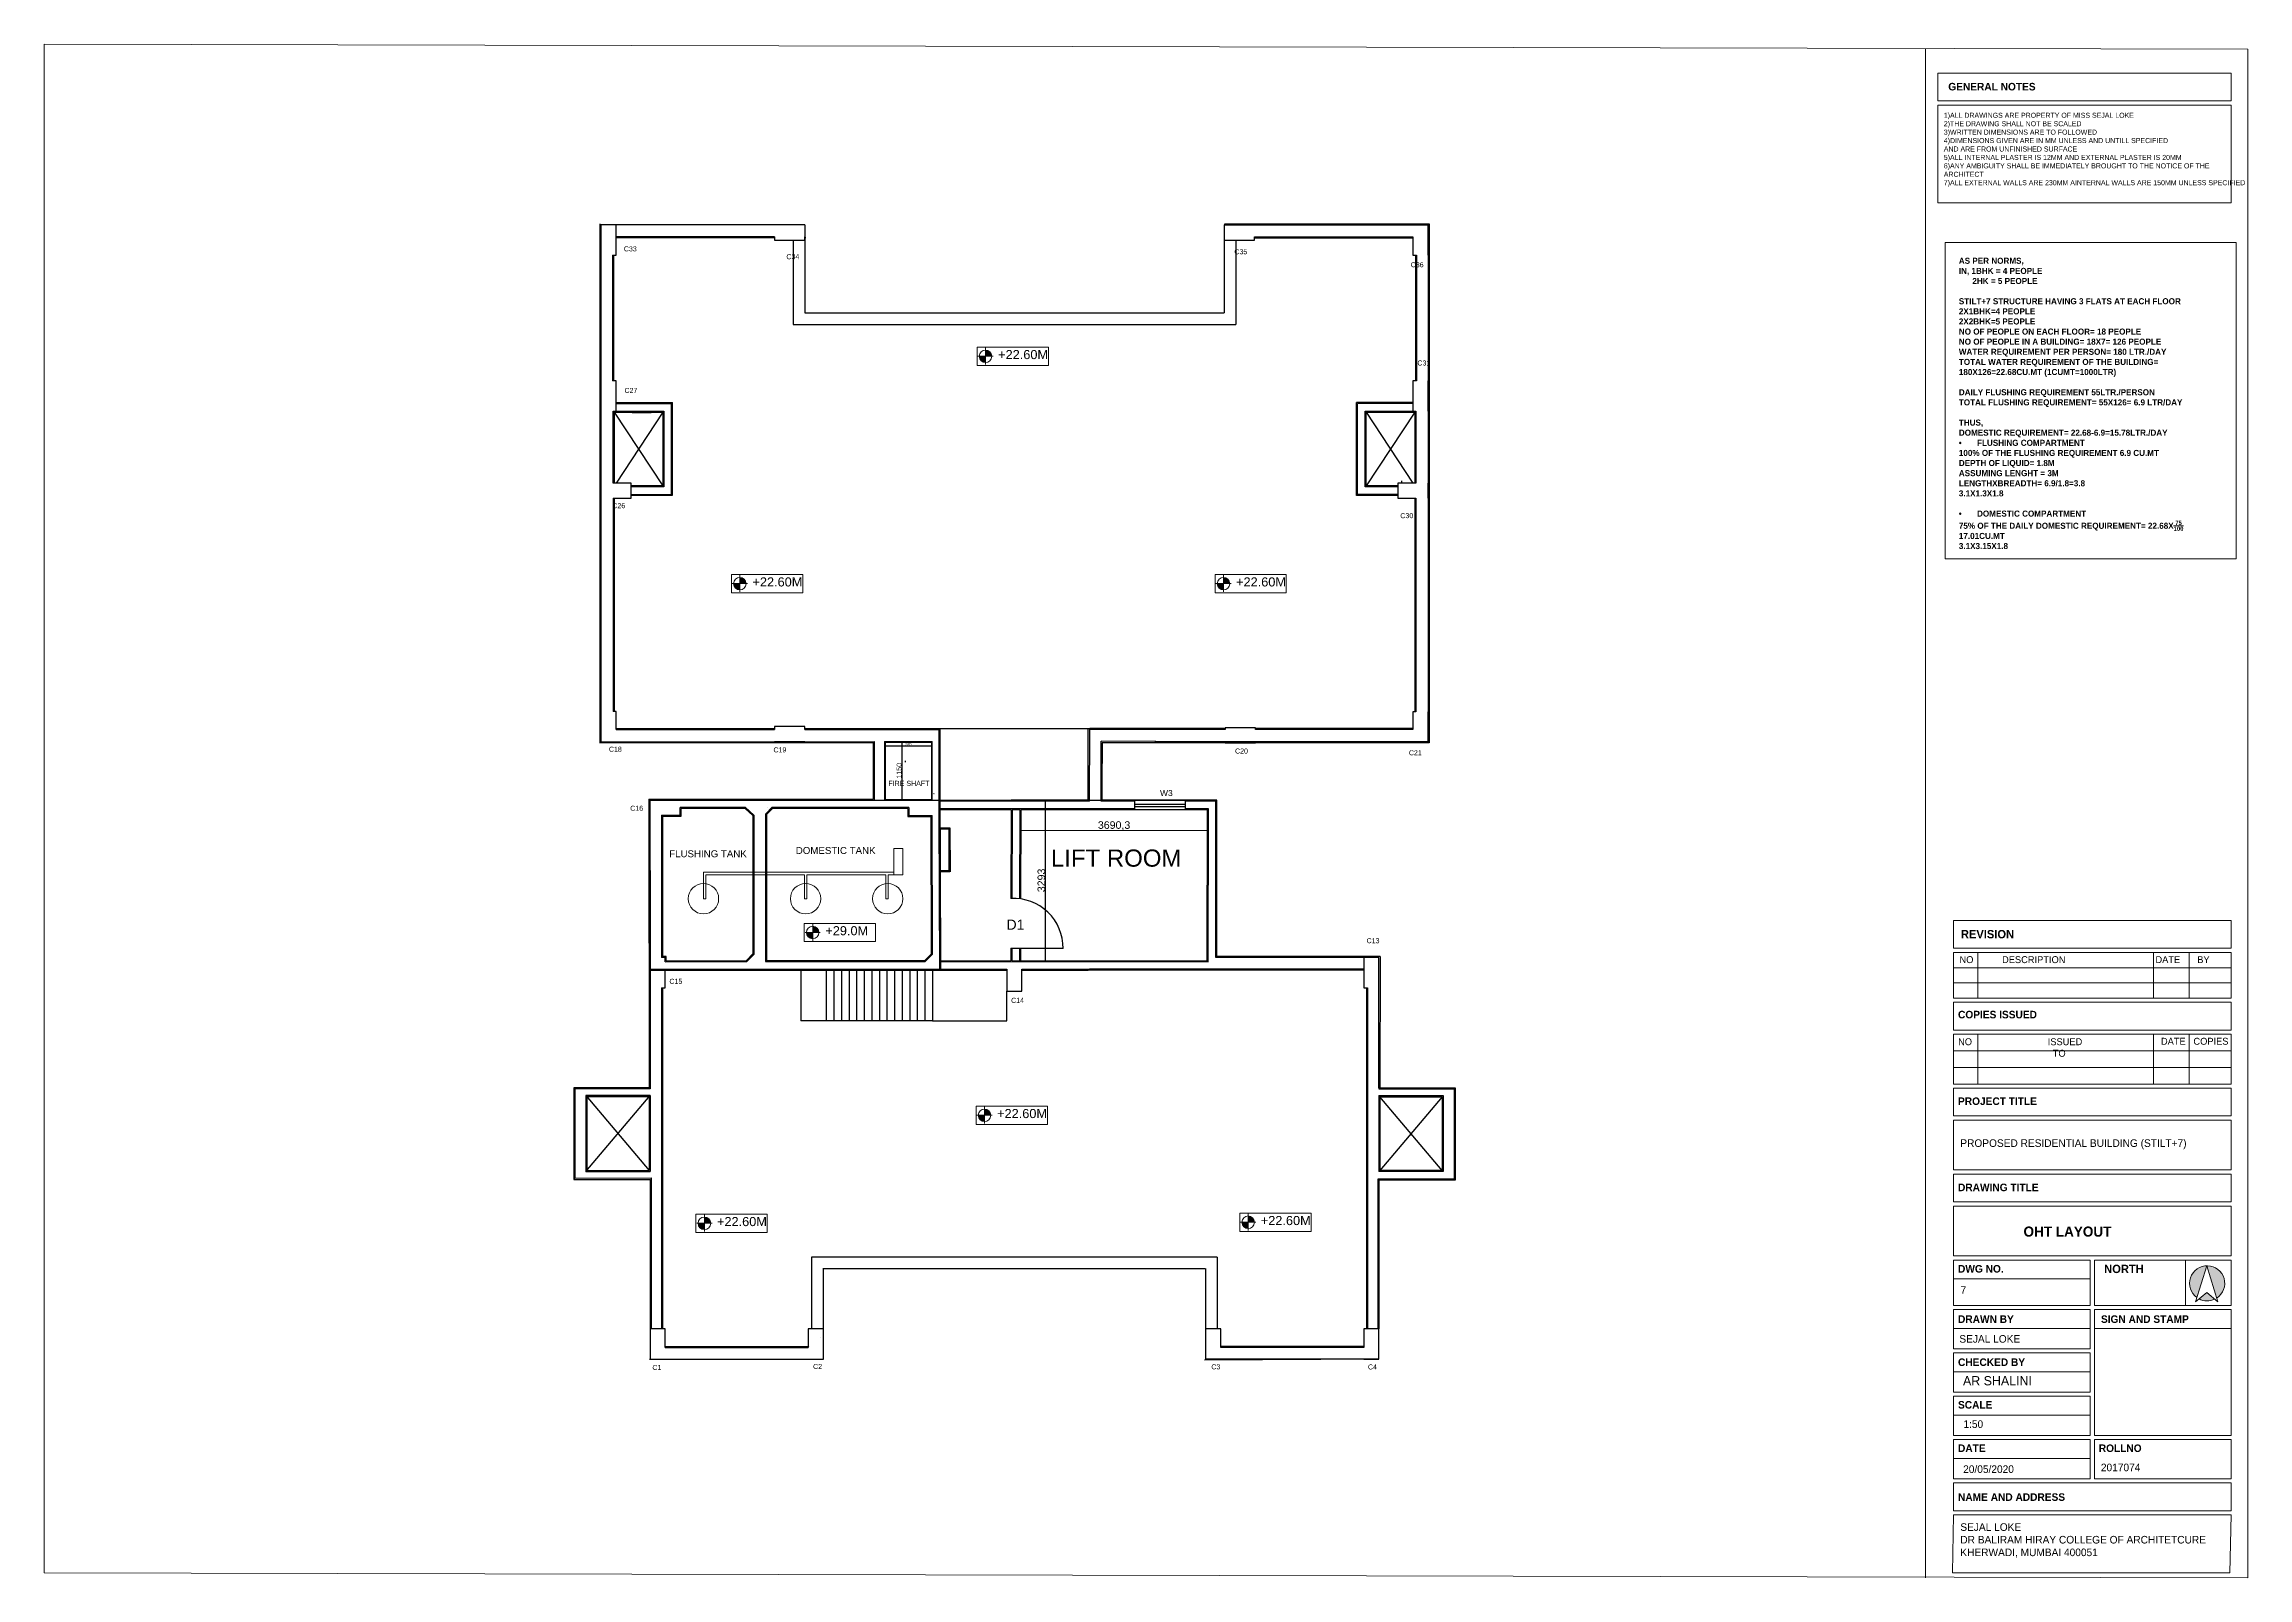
# Model space of a CAD drawing. Header units: millimetres. Extents: x -1932176 to 78768, y -1967 to 1266654.
# Drawn here: x -356992 to -313401, y 434854 to 465194 of the extents above; entities that cross this region are included whole.
import ezdxf

# ---------------------------------------------------------------- set-up
doc = ezdxf.new("R2010")
doc.units = ezdxf.units.MM
for name, color, linetype, lineweight in [('beam', 50, 'Continuous', 25), ('DOOR', 7, 'Continuous', 20), ('LEVEL', 252, 'Continuous', 13), ('SHEET', 7, 'Continuous', 13), ('text', 252, 'Continuous', 5)]:
    doc.layers.add(name, color=color, linetype=linetype, lineweight=lineweight)
doc.layers.add('column', color=7, linetype='Continuous')
doc.styles.add('20 scale', font='ARIALN.TTF', dxfattribs={"height": 0.2})
doc.styles.get("Standard").update_dxf_attribs({"font": 'arial.ttf'})
doc.dimstyles.new('ISO-25', dxfattribs={"dimtxt": 150, "dimasz": 2.5, "dimexe": 1.25, "dimexo": 0.625, "dimtad": 1, "dimtxsty": 'Standard', "dimcen": 2.5, "dimadec": 0, "dimazin": 0, "dimtfac": 1, "dimtmove": 0, "dimatfit": 3, "dimfxl": 1, "dimarcsym": 0})

msp = doc.modelspace()

# ---------------------------------------------------------------- texts
at = {"color": 252}
msp.add_text('FIRE SHAFT', height=100, dxfattribs=at).set_placement((-340293.83364, 450520.70188))
for s, p in [('FLUSHING TANK', (-344627.60951, 449109.20702)), ('DOMESTIC TANK', (-342123.73409, 449174.80818))]:
    msp.add_text(s, height=137.302485).set_placement(p)
at = {"ltscale": 30}
msp.add_text('LIFT ROOM', height=339.462772, dxfattribs=at).set_placement((-337077.05539, 448922.86014))
at = {"color": 252, "transparency": 16777216, "attachment_point": 1}
for s, width, insert, char_height in [('W3', 32.3599923, (-334919.60002, 450439.5647), 120), ('D1', 74.86437, (-337957.47367, 447876.14123), 200)]:
    msp.add_mtext_dynamic_manual_height_columns(s, width=width, gutter_width=11139.68641, heights=[0], dxfattribs=dict(at, insert=insert, char_height=char_height))
at = {"layer": 'LEVEL'}
for s, p in [('+22.60M', (-338120.72969, 458962.27871)), ('+22.60M', (-342980.24874, 454465.09222)), ('+22.60M', (-333414.66759, 454465.09222)), ('+29.0M', (-341539.09805, 447565.70057)), ('+22.60M', (-338141.30397, 443949.75567)), ('+22.60M', (-343681.72755, 441813.00313)), ('+22.60M', (-332925.42686, 441833.43817))]:
    msp.add_text(s, height=180.198019, dxfattribs=at).set_placement(p)
at = {"layer": 'SHEET', "linetype": 'ByBlock', "lineweight": 20, "attachment_point": 1}
for s, width, insert, char_height in [('{\\fCentury Gothic|b1|i0|c0|p34;GENERAL NOTES}', 2437.1509055, (-319327.88559, 464426.4319), 150), ('{\\fCentury Gothic|b1|i0|c0|p34;COPIES ISSUED}', 2437.1509055, (-319135.08159, 446071.93932), 150), ('{\\fCentury Gothic|b1|i0|c0|p34;PROJECT TITLE}', 2437.1509055, (-319135.08159, 444358.60474), 150), ('{\\fCentury Gothic|b0|i0|c0|p34;PROPOSED RESIDENTIAL BUILDING (STILT+7)}', 4907.5748606, (-319089.59128, 443529.78936), 150), ('{\\fCentury Gothic|b1|i0|c0|p34;DRAWING TITLE}', 2437.1509055, (-319135.08159, 442653.58045), 150), ('{\\fCentury Gothic|b1|i0|c0|p34;OHT LAYOUT}', 4907.5748606, (-317839.76675, 441805.13061), 200), ('{\\fCentury Gothic|b1|i0|c0|p34;DWG NO.}', 2437.1509055, (-319135.08159, 441043.66031), 150), ('{\\fCentury Gothic|b1|i0|c0|p34;DRAWN BY}', 2437.1509055, (-319135.08159, 440047.94201), 150), ('{\\fCentury Gothic|b1|i0|c0|p34;SIGN AND STAMP}', 2437.1509055, (-316307.86804, 440047.94201), 150), ('{\\fCentury Gothic|b1|i0|c0|p34;CHECKED BY}', 2437.1509055, (-319135.08159, 439196.00979), 150), ('{\\fCentury Gothic|b1|i0|c0|p34;SCALE}', 2437.1509055, (-319135.08159, 438353.49914), 150), ('{\\fCentury Gothic|b1|i0|c0|p34;DATE}', 2437.1509055, (-319135.08159, 437494.58786), 150), ('{\\fCentury Gothic|b1|i0|c0|p34;ROLLNO}', 2437.1509055, (-316350.40095, 437494.58786), 150), ('{\\fCentury Gothic|b1|i0|c0|p34;NAME AND ADDRESS}', 2437.1509055, (-319135.08159, 436528.23698), 150), ('{\\fCentury Gothic|b0|i0|c0|p34;SEJAL LOKE\\PDR BALIRAM HIRAY COLLEGE OF ARCHITETCURE \\PKHERWADI, MUMBAI 400051}', 4907.5748606, (-319089.59128, 435935.27796), 150)]:
    msp.add_mtext_dynamic_manual_height_columns(s, width=width, gutter_width=57.3737, heights=[0], dxfattribs=dict(at, insert=insert, char_height=char_height))
at = {"layer": 'SHEET', "color": 18, "linetype": 'ByBlock', "lineweight": 9, "true_color": 0x000000, "insert": (-319416.31992, 463835.09355), "char_height": 100, "attachment_point": 1}
msp.add_mtext_dynamic_manual_height_columns('{\\fCentury Gothic|b0|i0|c0|p34;1)ALL DRAWINGS ARE PROPERTY OF MISS SEJAL LOKE\\P2)THE DRAWING SHALL NOT BE SCALED \\P3)WRITTEN DIMENSIONS ARE TO FOLLOWED \\P4)DIMENSIONS GIVEN ARE IN MM UNLESS AND UNTILL SPECIFIED \\PAND ARE FROM UNFINISHED SURFACE \\P5)ALL INTERNAL PLASTER IS 12MM AND EXTERNAL PLASTER IS 20MM\\P6)ANY AMBIGUITY SHALL BE IMMEDIATELY BROUGHT TO THE NOTICE OF THE ARCHITECT \\P7)ALL EXTERNAL WALLS ARE 230MM AINTERNAL WALLS ARE 150MM UNLESS SPECIFIED}', width=5543.582225, gutter_width=57.3737, heights=[0], dxfattribs=at)
at = {"layer": 'SHEET', "color": 0, "linetype": 'ByBlock', "lineweight": 20, "insert": (-319118.83541, 460967.48155), "char_height": 120, "attachment_point": 1}
msp.add_mtext_dynamic_manual_height_columns('\\A1;{\\fCentury Gothic|b1|i0|c0|p34;AS PER NORMS,\\PIN, 1BHK = 4 PEOPLE\\P      2HK = 5 PEOPLE\\P\\PSTILT+7 STRUCTURE HAVING 3 FLATS AT EACH FLOOR\\P2X1BHK=4 PEOPLE\\P2X2BHK=5 PEOPLE\\PNO OF PEOPLE ON EACH FLOOR= 18 PEOPLE\\PNO OF PEOPLE IN A BUILDING= 18X7= 126 PEOPLE\\PWATER REQUIREMENT PER PERSON= 180 LTR./DAY\\PTOTAL WATER REQUIREMENT OF THE BUILDING= 180X126=22.68CU.MT (1CUMT=1000LTR)\\P\\PDAILY FLUSHING REQUIREMENT 55LTR./PERSON\\PTOTAL FLUSHING REQUIREMENT= 55X126= 6.9 LTR/DAY\\P\\PTHUS, \\PDOMESTIC REQUIREMENT= 22.68-6.9=15.78LTR./DAY\\P\\pi-360,l360,t360;\\fSymbol|b1|i0|c2|p18;·^I\\fCentury Gothic|b1|i0|c0|p34;FLUSHING COMPARTMENT \\P\\pi0,l0,tz;100% OF THE FLUSHING REQUIREMENT 6.9 CU.MT\\PDEPTH OF LIQUID= 1.8M\\PASSUMING LENGHT = 3M\\PLENGTHXBREADTH= 6.9/1.8=3.8\\P3.1X1.3X1.8\\P\\P\\pi-360,l360,t360;\\fSymbol|b1|i0|c2|p18;·^I\\fCentury Gothic|b1|i0|c0|p34;DOMESTIC COMPARTMENT\\P\\pi0,l0,tz;75% OF THE DAILY DOMESTIC REQUIREMENT= 22.68X\\H0.7x;\\S75/100;\\H1.4286x;\\P17.01CU.MT\\P3.1X3.15X1.8}', width=5238.8602164, gutter_width=850, heights=[7161.62318], dxfattribs=at)
at = {"layer": 'SHEET', "color": 18, "linetype": 'Continuous', "lineweight": 9, "ltscale": 50, "true_color": 0x000000, "attachment_point": 1, "style": '20 scale'}
for s, width, heights, insert, char_height in [('{\\fCentury Gothic|b1|i0|c0|p34;REVISION  }', 66.4831048, [6.59764], (-319078.16727, 447670.2422), 164.6116632), ('\\pi-135.47;{\\fCentury Gothic|b0|i0|c0|p34;NO}', 8.7279214, [4.14976], (-318969.91167, 447152.44734), 137.176386), ('\\pi-565.24;{\\fCentury Gothic|b0|i0|c0|p34;DESCRIPTION}', 34.9161875, [4.14976], (-317698.47138, 447152.44734), 137.176386), ('\\pi-215.3;{\\fCentury Gothic|b0|i0|c0|p34;DATE}', 12.8232824, [4.14976], (-315014.34378, 447152.44734), 137.176386), ('\\pi-93.109;{\\fCentury Gothic|b0|i0|c0|p34;BY}', 13.5326087, [4.14976], (-314310.72316, 447152.44734), 137.176386), ('\\pi-135.47;{\\fCentury Gothic|b0|i0|c0|p34;NO}', 8.7279214, [4.14976], (-318998.3187, 445528.57295), 137.176386), ('\\pi-215.3;{\\fCentury Gothic|b0|i0|c0|p34;DATE}', 12.8232824, [4.14976], (-314905.7739, 445537.39746), 137.176386), ('\\pi-319.39;{\\fCentury Gothic|b0|i0|c0|p34;COPIES}', 13.5326087, [4.14976], (-314159.15197, 445537.39746), 137.176386), ('{\\fCentury Gothic|b1|i0|c0|p34;NORTH}', 30.7331048, [4.78312], (-316243.92087, 441048.94484), 164.6116632), ('{\\fCentury Gothic|b0|i0|c0|p34;7}', 689.9624133, [4.78312], (-319085.33055, 440624.36807), 150), ('{\\fCentury Gothic|b0|i0|c0|p34;SEJAL LOKE}', 2212.0658659, [4.78312], (-319109.21495, 439657.53019), 150), ('{\\fCentury Gothic|b0|i0|c0|p34;AR SHALINI }', 2212.0658659, [4.78312], (-319036.56277, 438846.32802), 183.4829289), ('{\\fCentury Gothic|b0|i0|c0|p34;1:50}', 30.7331048, [4.78312], (-319028.25361, 437971.15001), 150), ('{\\fCentury Gothic|b0|i0|c0|p34;20/05/2020}', 1240.2372357, [4.78312], (-319033.34155, 437080.5652), 150), ('{\\fCentury Gothic|b0|i0|c0|p34;2017074}', 689.9624133, [4.78312], (-316309.09893, 437114.35559), 150)]:
    msp.add_mtext_dynamic_manual_height_columns(s, width=width, gutter_width=1125, heights=heights, dxfattribs=dict(at, insert=insert, char_height=char_height))
at = {"layer": 'SHEET', "color": 18, "linetype": 'Continuous', "lineweight": 9, "ltscale": 50, "true_color": 0x000000}
note = msp.add_mtext_dynamic_manual_height_columns('\\pi-271.72;{\\fCentury Gothic|b0|i0|c0|p34;ISSUED }', width=34.9161875, gutter_width=430.8795, heights=[4.14976, 0], dxfattribs=dict(at, insert=(-317726.87842, 445528.57295), char_height=137.176386, attachment_point=1, style='20 scale'))
for column, words in zip(note.columns.linked_columns, ['\\pi-99.249;{\\fCentury Gothic|b0|i0|c0|p34;TO}']):
    column.text = words
at = {"layer": 'text', "color": 252, "true_color": 0x939598, "transparency": 16777216, "char_height": 99.743185, "attachment_point": 1}
for s, insert in [('C33', (-345525.17235, 461193.14502)), ('C34', (-342309.48733, 461038.20651)), ('C35', (-333449.25609, 461136.1185)), ('C36', (-329961.01011, 460879.42672)), ('C31', (-329828.23635, 458935.47105)), ('C27', (-345512.43477, 458392.4623)), ('C26', (-345752.67228, 456113.11771)), ('C30', (-330166.29112, 455916.06885)), ('C18', (-345820.75755, 451296.46539)), ('C19', (-342565.78459, 451283.08865)), ('C20', (-333435.50475, 451259.76179)), ('C21', (-329996.8497, 451225.44292)), ('C16', (-345399.22034, 450127.78659)), ('C13', (-330833.57324, 447508.50013)), ('C15', (-344623.50467, 446704.61355)), ('C14', (-337864.93295, 446328.82804)), ('C1', (-344960.15332, 439067.20017)), ('C2', (-341782.00302, 439087.4027)), ('C3', (-333903.6392, 439079.4354)), ('C4', (-330806.97082, 439076.93963))]:
    msp.add_mtext_dynamic_manual_height_columns(s, width=1.2192188, gutter_width=1, heights=[0], dxfattribs=dict(at, insert=insert))

# ---------------------------------------------------------------- blocks, each defined once
blk = doc.blocks.new('*D255')
at = {"color": 0, "lineweight": -2, "ltscale": 30, "transparency": 16777216}
for p, q in [((-340355, 451388), (-340355, 451314)), ((-340353, 451315), (-339438, 451315)), ((-339435, 451388), (-339435, 451314))]:
    blk.add_line(p, q, dxfattribs=at)
at = {"color": 0, "ltscale": 30, "transparency": 16777216}
for points in [[(-340353, 451316), (-340353, 451315), (-340355, 451315)], [(-339438, 451315), (-339438, 451315), (-339435, 451315)]]:
    blk.add_solid(points, dxfattribs=at)
at = {"layer": 'Defpoints', "color": 0, "ltscale": 30, "transparency": 16777216}
for p in [(-340355, 451389), (-339435, 451389), (-339435, 451315)]:
    blk.add_point(p, dxfattribs=at)
at = {"color": 0, "ltscale": 30, "transparency": 16777216, "insert": (-339895, 451341), "char_height": 50, "attachment_point": 5, "rotation": 359.9945}
blk.add_mtext('920', dxfattribs=at)
blk = doc.blocks.new('*D256')
at = {"color": 0, "lineweight": -2, "ltscale": 30, "transparency": 16777216}
for p, q in [((-340355, 451389), (-340027, 451389)), ((-340028, 451386), (-340028, 450254)), ((-340355, 450252), (-340027, 450252))]:
    blk.add_line(p, q, dxfattribs=at)
at = {"color": 0, "ltscale": 30, "transparency": 16777216}
for points in [[(-340028, 451386), (-340027, 451386), (-340028, 451389)], [(-340028, 450254), (-340027, 450254), (-340028, 450252)]]:
    blk.add_solid(points, dxfattribs=at)
at = {"layer": 'Defpoints', "color": 0, "ltscale": 30, "transparency": 16777216}
for p in [(-340355, 451389), (-340356, 450252), (-340028, 450252)]:
    blk.add_point(p, dxfattribs=at)
at = {"color": 0, "ltscale": 30, "transparency": 16777216, "insert": (-340079, 450820), "char_height": 100, "attachment_point": 5, "rotation": 90}
blk.add_mtext('1150', dxfattribs=at)
blk = doc.blocks.new('*D257')
at = {"color": 0, "lineweight": -2, "ltscale": 30, "transparency": 16777216}
for p, q in [((-337693, 450238), (-337188, 450238)), ((-337189, 450236), (-337189, 447066)), ((-337700, 447063), (-337188, 447063))]:
    blk.add_line(p, q, dxfattribs=at)
at = {"color": 0, "ltscale": 30, "transparency": 16777216}
for points in [[(-337189, 450236), (-337188, 450236), (-337189, 450238)], [(-337189, 447066), (-337188, 447066), (-337189, 447063)]]:
    blk.add_solid(points, dxfattribs=at)
at = {"layer": 'Defpoints', "color": 0, "ltscale": 30, "transparency": 16777216}
for p in [(-337693, 450238), (-337700, 447063), (-337189, 447063)]:
    blk.add_point(p, dxfattribs=at)
at = {"color": 0, "ltscale": 30, "transparency": 16777216, "insert": (-337266, 448651), "char_height": 150, "attachment_point": 5, "rotation": 90}
blk.add_mtext('3293', dxfattribs=at)
blk = doc.blocks.new('*D574')
at = {"color": 0, "lineweight": -2, "ltscale": 30, "transparency": 16777216}
for p, q in [((-337674, 450046), (-337673, 449639)), ((-333983, 450048), (-333983, 449641)), ((-337671, 449640), (-333986, 449642))]:
    blk.add_line(p, q, dxfattribs=at)
at = {"color": 0, "ltscale": 30, "transparency": 16777216}
for points in [[(-337671, 449640), (-337671, 449640), (-337673, 449640)], [(-333986, 449643), (-333986, 449642), (-333983, 449642)]]:
    blk.add_solid(points, dxfattribs=at)
at = {"layer": 'Defpoints', "color": 0, "ltscale": 30, "transparency": 16777216}
for p in [(-337674, 450046), (-333983, 450048), (-333983, 449642)]:
    blk.add_point(p, dxfattribs=at)
at = {"color": 0, "ltscale": 30, "transparency": 16777216, "insert": (-335828, 449732), "char_height": 150, "attachment_point": 5, "rotation": 0.034}
blk.add_mtext('3690,3', dxfattribs=at)

# ---------------------------------------------------------------- dimensions: what is measured, and where the dimension line sits
at = {"color": 252, "ltscale": 30}
dim = msp.add_linear_dim(base=(-340027.77413, 450251.75905), p1=(-340355.48162, 451388.65824), p2=(-340355.59064, 450251.75905), angle=90, text='1150', dimstyle='ISO-25', override={"dimtxt": 100}, dxfattribs=at)
dim.commit()
dim.dimension.update_dxf_attribs({"geometry": '*D256', "text_midpoint": (-340079.45643, 450820.20865)})
dim = msp.add_aligned_dim(p1=(-340355.48162, 451388.65824), p2=(-339435.48175, 451388.57003), distance=-73.5001, dimstyle='ISO-25', override={"dimtxt": 50}, dxfattribs=at)
dim.commit()
dim.dimension.update_dxf_attribs({"geometry": '*D255', "text_midpoint": (-339895.48623, 451341.26768)})
dim = msp.add_linear_dim(base=(-337188.85979, 447063.01406), p1=(-337693.19192, 450238.11375), p2=(-337700.32466, 447063.01406), angle=90, text='3293', dimstyle='ISO-25', dxfattribs=at)
dim.commit()
dim.dimension.update_dxf_attribs({"geometry": '*D257', "text_midpoint": (-337266.1219, 448650.56391)})
dim = msp.add_linear_dim(base=(-333983.08631, 449642.24223), p1=(-337673.62304, 450046.18065), p2=(-333983.32712, 450048.3688), angle=0.033973267, dimstyle='ISO-25', dxfattribs=at)
dim.commit()
dim.dimension.update_dxf_attribs({"geometry": '*D574', "text_midpoint": (-335828.23427, 449641.14815), "dimtype": 161})

# ---------------------------------------------------------------- hatches: boundary and pattern name
at = {"layer": 'LEVEL'}
h = msp.add_hatch(color=7, dxfattribs=at)
h.dxf.hatch_style = 1
h.paths.add_polyline_path([(-338370.55868, 459018.41609), (-338494.78786, 459018.41609, 0.0015394316), (-338494.79021, 459017.65111, 0.4142135624), (-338370.55868, 458893.41957)])
h.paths.add_polyline_path([(-338370.55868, 459141.88264), (-338370.55868, 459018.41609), (-338246.3295, 459018.41609, 0.4124111554)])
h = msp.add_hatch(color=7, dxfattribs=at)
h.dxf.hatch_style = 1
h.paths.add_polyline_path([(-343230.07773, 454521.2296), (-343354.30691, 454521.2296, 0.0015394316), (-343354.30926, 454520.46462, 0.4142135624), (-343230.07773, 454396.23308)])
h.paths.add_polyline_path([(-343230.07773, 454644.69616), (-343230.07773, 454521.2296), (-343105.84855, 454521.2296, 0.4124111554)])
h = msp.add_hatch(color=7, dxfattribs=at)
h.dxf.hatch_style = 1
h.paths.add_polyline_path([(-333664.49658, 454521.2296), (-333788.72576, 454521.2296, 0.0015394316), (-333788.72811, 454520.46462, 0.4142135624), (-333664.49658, 454396.23308)])
h.paths.add_polyline_path([(-333664.49658, 454644.69616), (-333664.49658, 454521.2296), (-333540.2674, 454521.2296, 0.4124111554)])
h = msp.add_hatch(color=7, dxfattribs=at)
h.dxf.hatch_style = 1
h.paths.add_polyline_path([(-341788.92704, 447621.83795), (-341913.15623, 447621.83795, 0.0015394316), (-341913.15858, 447621.07297, 0.4142135624), (-341788.92704, 447496.84144)])
h.paths.add_polyline_path([(-341788.92704, 447745.30451), (-341788.92704, 447621.83795), (-341664.69786, 447621.83795, 0.4124111554)])
h = msp.add_hatch(color=7, dxfattribs=at)
h.dxf.hatch_style = 1
h.paths.add_polyline_path([(-338391.13296, 444005.89305), (-338515.36214, 444005.89305, 0.0015394316), (-338515.36449, 444005.12807, 0.4142135624), (-338391.13296, 443880.89654)])
h.paths.add_polyline_path([(-338391.13296, 444129.35961), (-338391.13296, 444005.89305), (-338266.90378, 444005.89305, 0.4124111554)])
h = msp.add_hatch(color=7, dxfattribs=at)
h.dxf.hatch_style = 1
h.paths.add_polyline_path([(-343931.55654, 441869.14051), (-344055.78572, 441869.14051, 0.0015394316), (-344055.78808, 441868.37553, 0.4142135624), (-343931.55654, 441744.144)])
h.paths.add_polyline_path([(-343931.55654, 441992.60707), (-343931.55654, 441869.14051), (-343807.32736, 441869.14051, 0.4124111554)])
h = msp.add_hatch(color=7, dxfattribs=at)
h.dxf.hatch_style = 1
h.paths.add_polyline_path([(-333175.25585, 441889.57554), (-333299.48503, 441889.57554, 0.0015394316), (-333299.48738, 441888.81057, 0.4142135624), (-333175.25585, 441764.57903)])
h.paths.add_polyline_path([(-333175.25585, 442013.0421), (-333175.25585, 441889.57554), (-333051.02666, 441889.57554, 0.4124111554)])
at = {"layer": 'SHEET', "linetype": 'ByBlock', "lineweight": 20, "transparency": 33554687}
h = msp.add_hatch(color=0, dxfattribs=at)
h.dxf.hatch_style = 1
h.paths.add_polyline_path([(-314214.53865, 441025.59992), (-314016.88012, 440390.02535, 3.231701641), (-314409.36139, 440399.14383)])
h.paths.add_polyline_path([(-314214.53865, 440502.1091), (-314366.2245, 440372.66513, 0.2347967333), (-314056.90553, 440367.58992)])

# ---------------------------------------------------------------- linework, layer by layer
at = {"linetype": 'ByBlock', "transparency": 33554687}
for p, q in [((-345999.145, 461638.44818), (-345997.75799, 451369.2566)), ((-333644.78181, 461636.11123), (-329596.37098, 461638.44818)), ((-329596.37098, 461638.44818), (-329597.75799, 451369.2566)), ((-341947.56714, 461616.30125), (-345979.145, 461619.6002)), ((-345979.145, 461619.6002), (-345978.79246, 459019.38377)), ((-342547.75799, 461383.07003), (-345679.145, 461383.07003)), ((-342547.75799, 461363.07003), (-345679.145, 461363.07003)), ((-341947.75799, 461383.07003), (-341947.45682, 461383.07003)), ((-341927.75799, 461363.07003), (-341947.75799, 461363.07003)), ((-333647.75799, 461616.30141), (-329616.37098, 461619.6002)), ((-333047.75799, 461383.07003), (-329916.24829, 461383.07003)), ((-333047.75799, 461363.07003), (-329916.24829, 461363.07003)), ((-329616.37098, 461619.6002), (-329616.72352, 459019.34986)), ((-345747.75799, 461019.6002), (-345747.75799, 458533.07003)), ((-329867.75799, 461019.84559), (-329867.75799, 458530.89242)), ((-329847.80705, 461019.84559), (-329848.07724, 459019.38111)), ((-345978.79246, 459019.38377), (-345977.90656, 452485.05911)), ((-329847.75799, 459019.38107), (-329847.75799, 458530.89242)), ((-329616.72352, 459019.34986), (-329617.60943, 452485.0236)), ((-345735.0359, 457933.07003), (-345735.0359, 456511.66315)), ((-345715.0359, 457933.07003), (-345715.0359, 456511.66315)), ((-329880.48008, 457933.07003), (-329880.48008, 456509.52627)), ((-329860.48008, 457933.07003), (-329860.48008, 456509.52627)), ((-345735.0359, 456211.66315), (-345735.0359, 454633.07003)), ((-345715.0359, 456211.66315), (-345715.0359, 454613.07003)), ((-345378.42148, 456283.07003), (-344585.0359, 456283.07003)), ((-345378.42148, 456265.66071), (-344565.0359, 456271.92075)), ((-330217.10447, 456263.07003), (-331030.48008, 456263.07003)), ((-330217.10447, 456283.07003), (-331010.48008, 456283.07003)), ((-329880.48008, 456209.52627), (-329880.48008, 454613.07003)), ((-329860.48008, 456209.52627), (-329860.48008, 454633.07003)), ((-345735.0359, 454633.07003), (-345735.0359, 452485.05911)), ((-345715.0359, 454613.07003), (-345715.0359, 451989.25655)), ((-329880.48008, 454613.07003), (-329880.48008, 451988.63801)), ((-329860.48008, 454633.07003), (-329860.48008, 452485.05641)), ((-345977.90656, 452485.05911), (-345977.75799, 451389.25655)), ((-345735.0359, 452485.05911), (-345735.0359, 451989.25655)), ((-329860.48008, 452485.05641), (-329860.48008, 451988.63801)), ((-329617.60943, 452485.0236), (-329617.75799, 451389.25655)), ((-345677.75799, 451653.07003), (-342547.75799, 451653.07003)), ((-345677.75799, 451633.07003), (-342547.75799, 451633.07003)), ((-341947.75799, 451653.07003), (-341915.0359, 451653.07003)), ((-341947.75799, 451633.07003), (-341935.0359, 451633.07003)), ((-341935.0359, 451633.07003), (-339285.47939, 451633.35384)), ((-341915.0359, 451653.07003), (-336310.72153, 451653.11208)), ((-339285.34567, 450384.87961), (-339285.47939, 451633.35384)), ((-336311.00601, 450219.73265), (-336310.72634, 451633.72453)), ((-333630.31044, 451633.09894), (-336310.73219, 451633.72453)), ((-333630.31044, 451653.07212), (-336310.7274, 451653.11208)), ((-329917.44872, 451653.07003), (-333030.31044, 451653.07003)), ((-329917.44872, 451633.07003), (-333030.31044, 451633.07003)), ((-345997.75799, 451369.2566), (-340593.59064, 451380.37725)), ((-345977.75799, 451389.25655), (-340573.59064, 451400.41051)), ((-339285.48151, 451403.06911), (-339285.0359, 451403.07003)), ((-339285.0359, 451383.06999), (-339284.99462, 451383.07007)), ((-336080.93822, 450218.88932), (-336080.66181, 451402.60192)), ((-336080.66788, 451370.39087), (-336080.72724, 451370.39088)), ((-336060.94873, 450238.88436), (-336060.66795, 451370.38737)), ((-336060.92229, 450527.00619), (-336060.66795, 451370.38737)), ((-329597.75799, 451369.2566), (-336060.66795, 451370.38737)), ((-329617.75799, 451389.25655), (-335021.92534, 451400.41051)), ((-339285.2974, 449934.24418), (-339285.34567, 450384.87961)), ((-345028.56744, 450259.33209), (-345026.25574, 444551.25699)), ((-345008.56744, 450239.65758), (-345007.44156, 447469.17763)), ((-344778.56744, 449939.65758), (-344778.56744, 447469.17763)), ((-344758.56744, 449919.65758), (-344758.56744, 447143.2592)), ((-344757.52033, 449919.65758), (-344758.55995, 447143.2592)), ((-343278.56744, 450093.39592), (-344408.56744, 450093.39592)), ((-343278.56744, 450073.39592), (-344388.56744, 450073.39592)), ((-343125.58642, 450073.39508), (-343278.56755, 450073.39592)), ((-343115.58631, 450093.39503), (-343278.56744, 450093.39592)), ((-339885.2974, 450093.37733), (-342594.94328, 450093.39218)), ((-339905.2974, 450073.37744), (-342587.22538, 450073.39214)), ((-339443.46394, 449934.24418), (-339443.46394, 449934.22669)), ((-339423.46394, 449934.24418), (-339423.46394, 449934.23074)), ((-345007.44156, 447469.17763), (-345006.24762, 444531.257)), ((-344778.56744, 447469.17763), (-344778.56744, 447123.2592)), ((-345007.20724, 446892.59491), (-339271.28075, 446894.51454)), ((-345007.05715, 446873.99057), (-341564.17177, 446873.99057)), ((-344707.05715, 447043.41033), (-343091.31855, 447043.73854)), ((-344687.05715, 447063.41439), (-343099.80688, 447063.73682)), ((-342722.62189, 447043.76525), (-339561.95554, 447044.45344)), ((-342702.60482, 447063.71161), (-339570.44593, 447064.44958)), ((-341564.17177, 446873.99057), (-337949.65269, 446874.35336)), ((-337649.65269, 446874.38347), (-336343.85558, 446874.51453)), ((-333841.44643, 446873.94718), (-336343.85558, 446874.51453)), ((-333861.44186, 446893.95175), (-336311.51036, 446894.51231)), ((-333794.08941, 446893.93636), (-333861.44186, 446893.95175)), ((-330888.72297, 446873.27243), (-333841.44643, 446873.94718)), ((-330588.72297, 447123.26027), (-333814.06064, 447123.66414)), ((-330888.72297, 446893.27243), (-333794.08941, 446893.93636)), ((-330566.87194, 447144.02912), (-333794.03191, 447144.27963)), ((-330566.87194, 447144.02912), (-330569.26024, 444551.25699)), ((-344778.53694, 446523.2592), (-344778.53694, 442738.13668)), ((-344758.53694, 446523.2592), (-344758.53694, 439783.25564)), ((-330836.9802, 446523.26027), (-330836.9802, 439783.25564)), ((-330816.97904, 446523.26027), (-330816.97904, 444543.25604)), ((-345006.19157, 444393.31172), (-346278.6284, 444393.25347)), ((-346278.6284, 444393.25347), (-346278.6273, 442893.25494)), ((-345006.18342, 444373.25562), (-346278.62731, 444373.25347)), ((-346258.6284, 444393.25349), (-346258.6273, 442893.25495)), ((-345026.18344, 444373.32196), (-345025.5903, 442913.76416)), ((-345006.19157, 444393.32305), (-345005.99335, 442893.77212)), ((-344778.59236, 444373.25603), (-344778.53694, 444373.25603)), ((-330816.97904, 444543.25604), (-330816.97895, 442743.77229)), ((-330816.92362, 444373.25603), (-330816.97904, 444373.25603)), ((-330589.86459, 444393.31224), (-330589.93381, 442893.77229)), ((-330589.32441, 444393.32305), (-330589.32441, 444393.31221)), ((-330589.32441, 444393.31221), (-329316.88758, 444393.25347)), ((-330589.26023, 444551.257), (-330589.26836, 444531.257)), ((-330569.33254, 444373.32196), (-330569.92568, 442913.76416)), ((-330569.33254, 444373.30871), (-329336.88759, 444373.25457)), ((-329336.88759, 444373.25457), (-329336.88791, 442893.26307)), ((-329316.88758, 444393.25347), (-329316.88868, 442893.25494)), ((-346278.63543, 442913.25494), (-345022.55614, 442913.76539)), ((-346278.6273, 442893.25494), (-345005.58217, 442893.77229)), ((-329316.88868, 442893.25494), (-330589.93381, 442893.77229)), ((-329336.88866, 442913.26307), (-330569.92568, 442913.76416)), ((-346516.62706, 442738.13668), (-345005.97277, 442738.13668)), ((-346496.62707, 442763.25479), (-344985.97638, 442765.38217)), ((-345005.97277, 442738.13668), (-345005.58217, 439783.25564)), ((-344985.97638, 442765.38217), (-344985.58217, 439783.25828)), ((-330816.97895, 442743.77229), (-330816.97882, 439783.25564)), ((-329078.88892, 442743.25477), (-330609.87539, 442743.71062)), ((-329078.88892, 442723.25495), (-330589.8672, 442722.66677)), ((-344707.05715, 439433.25604), (-341877.10068, 439433.25604)), ((-344707.05715, 439413.25604), (-341877.02423, 439413.25604)), ((-341877.02423, 439413.25604), (-341877.02422, 439413.24791)), ((-341877.02423, 439413.25604), (-341877.02422, 439413.24791)), ((-341857.02422, 439433.25604), (-341857.03235, 439433.25604)), ((-341857.02422, 439433.25604), (-341857.03235, 439433.25604)), ((-341631.45439, 439612.74751), (-341631.39641, 439612.74751)), ((-334017.07732, 439413.25604), (-334015.66289, 439413.25604)), ((-334015.66289, 439413.25604), (-334015.66289, 439413.24791)), ((-330888.72297, 439433.23073), (-333717.07732, 439433.25493)), ((-330888.72297, 439413.25604), (-333717.07732, 439413.25604)), ((-345007.05715, 439183.25564), (-341578.43866, 439183.25564)), ((-341856.93076, 439183.25564), (-341856.93072, 439183.16488)), ((-341856.93076, 439183.25564), (-341856.93072, 439183.16488)), ((-330588.72297, 439183.25564), (-334036.90819, 439163.25564)), ((-330588.72297, 439183.25564), (-334017.07732, 439183.25564)), ((-333995.56942, 439183.25564), (-333995.56938, 439183.16488))]:
    msp.add_line(p, q, dxfattribs=at)
at = {"ltscale": 30}
for p, q in [((-333047.75799, 461635.70496), (-333047.75799, 461636.11123)), ((-342177.17967, 461316.30141), (-342175.02145, 459645.80252)), ((-341947.56714, 461616.30125), (-341946.74385, 459875.80252)), ((-333647.75799, 461616.30141), (-333647.75799, 459875.80252)), ((-333417.677, 461316.30141), (-333417.22601, 459645.80252)), ((-345727.75799, 461019.6002), (-345727.75799, 458533.07003)), ((-342175.02145, 459645.80252), (-333417.22601, 459645.80252)), ((-341946.74385, 459875.80252), (-333647.75799, 459875.80252)), ((-345998.79395, 459019.38377), (-345998.79125, 459019.38377)), ((-329867.76069, 459019.38377), (-329867.75799, 459019.38377)), ((-345715.0359, 457913.07003), (-344755.0359, 456453.07003)), ((-345678.64518, 458103.07003), (-344565.0359, 458103.07003)), ((-345678.64518, 458083.07003), (-344585.0359, 458083.07003)), ((-344755.0359, 457913.07003), (-345676.50892, 456511.66315)), ((-344585.0359, 456283.07003), (-344585.0359, 458083.07003)), ((-344565.0359, 456271.92075), (-344565.0359, 458103.07003)), ((-329916.87109, 458103.07003), (-331030.48008, 458103.07003)), ((-331030.48008, 456263.07003), (-331030.48008, 458103.07003)), ((-329916.87109, 458083.07003), (-331010.48008, 458083.07003)), ((-331010.48008, 456283.07003), (-331010.48008, 458083.07003)), ((-330840.48008, 457913.07003), (-329917.60198, 456509.52627)), ((-329880.48008, 457913.07003), (-330840.48008, 456453.07003)), ((-329916.87109, 458083.07003), (-330611.22634, 458083.07003)), ((-345998.79395, 452485.05911), (-345997.9087, 452485.05911)), ((-329880.48278, 452485.05911), (-329880.48008, 452485.05911)), ((-339265.48151, 450384.87961), (-339265.48151, 451653.07217)), ((-336342.65958, 450238.95427), (-336342.3037, 451653.11184)), ((-336060.66795, 451370.38737), (-336060.66795, 450960.38737)), ((-339262.50239, 448955.30214), (-339265.48151, 450384.87961)), ((-343125.58642, 450073.39508), (-342972.60605, 449934.69393)), ((-343115.58631, 450093.39503), (-342952.60601, 449943.55722)), ((-342972.60605, 449934.69393), (-342972.62106, 447195.37837)), ((-342952.60601, 449943.55722), (-342952.6211, 447187.295)), ((-342722.60593, 449957.9978), (-342722.62189, 447043.76525)), ((-342703.29659, 449978.63131), (-342722.60593, 449957.9978)), ((-342703.29659, 449978.63131), (-342594.94328, 450093.39218)), ((-342700.13281, 449952.74189), (-342702.60482, 447063.71161)), ((-342688.69364, 449964.96552), (-342700.13281, 449952.74189)), ((-342688.69364, 449964.96552), (-342587.22538, 450073.39214)), ((-336342.65958, 450068.95427), (-339285.31179, 450068.63907)), ((-337863.28221, 450215.41652), (-339265.12227, 450212.4952)), ((-337863.66119, 450045.78463), (-339264.76878, 450042.86484)), ((-337863.66119, 450045.78463), (-337867.57535, 448293.80796)), ((-337673.24197, 450215.81254), (-337863.28221, 450215.41652)), ((-336342.65958, 450238.95427), (-337862.65953, 450238.00828)), ((-337843.62426, 450045.82638), (-337847.55826, 448294.62956)), ((-337693.62318, 450046.13897), (-337843.62426, 450045.82638)), ((-337843.18957, 450239.32662), (-337843.19251, 450238.0204)), ((-337693.62318, 450046.13897), (-337697.57329, 448287.77002)), ((-337693.18928, 450239.2894), (-337693.19192, 450238.11375)), ((-337673.62304, 450046.18065), (-337677.57923, 448285.10524)), ((-336342.65958, 450048.95427), (-337673.62304, 450046.18065)), ((-336311.00622, 450218.65133), (-337673.24197, 450215.81254)), ((-337673.18924, 450239.28444), (-337673.19184, 450238.1262)), ((-333983.32712, 450048.3688), (-336342.70177, 450048.95427)), ((-335424.27463, 450068.72636), (-336342.6968, 450068.95427)), ((-335424.23741, 450218.72636), (-336080.93822, 450218.88932)), ((-333793.70359, 450238.32175), (-336060.99378, 450238.88437)), ((-335424.26387, 450162.10757), (-334424.26387, 450162.10757)), ((-335424.26387, 450112.10757), (-334424.26387, 450112.10757)), ((-333963.31968, 450068.36383), (-334424.27469, 450068.47822)), ((-333963.28246, 450218.36383), (-334424.23747, 450218.47821)), ((-333984.06854, 447060.54434), (-333983.32216, 450068.36879)), ((-333964.07106, 447040.41415), (-333963.31968, 450068.36383)), ((-333813.67313, 450218.3267), (-333963.28246, 450218.36383)), ((-333814.06064, 447123.66414), (-333813.67313, 450218.3267)), ((-333794.03233, 447123.93993), (-333793.2595, 450238.32164)), ((-339263.99195, 449690.09088), (-339075.9284, 449690.09088)), ((-339263.99195, 449670.09088), (-339095.99727, 449670.09088)), ((-339095.99727, 449670.09088), (-339095.99727, 448840.41503)), ((-339075.9284, 449690.09088), (-339072.32237, 448820.43089)), ((-339095.99727, 448840.41503), (-339261.94181, 448839.61095)), ((-339075.93495, 448820.41527), (-339261.8449, 448819.61118)), ((-345027.44556, 447469.17763), (-345027.43746, 447469.17763)), ((-337869.77721, 447308.25666), (-337870.32975, 447060.93928)), ((-337849.77411, 447308.25888), (-337850.3298, 447060.89435)), ((-337699.77369, 447308.27547), (-337700.33018, 447060.55738)), ((-337679.77364, 447308.27768), (-337680.33023, 447060.51245)), ((-343099.80688, 447063.73682), (-342972.62106, 447195.37837)), ((-343091.31855, 447043.73854), (-342952.6211, 447187.295)), ((-339570.44593, 447064.44958), (-339441.46977, 447197.94419)), ((-339561.95554, 447044.45344), (-339421.46981, 447189.86083)), ((-344778.53694, 442738.13668), (-344778.53694, 439783.25564)), ((-330609.87539, 442743.71062), (-330608.72297, 439783.24785)), ((-330589.86743, 442723.25495), (-330588.72297, 439783.25564)), ((-341808.43866, 439783.25564), (-341808.43866, 441206.54749)), ((-341808.43866, 441206.54749), (-333787.0299, 441206.54749)), ((-333787.0299, 441201.83342), (-333787.0299, 439783.25564)), ((-341588.55176, 440973.25564), (-334027.143, 440973.25564)), ((-341578.43866, 439183.25564), (-341578.43866, 440973.25564)), ((-334017.0299, 440973.25564), (-334017.0299, 439183.25564))]:
    msp.add_line(p, q, dxfattribs=at)
at = {"color": 2}
for p, q in [((-345679.26769, 461619.35482), (-345679.145, 461619.6002)), ((-345979.145, 461019.6002), (-345979.06367, 461019.76285)), ((-330588.85014, 446523.51461), (-330588.72297, 446523.26027))]:
    msp.add_line(p, q, dxfattribs=at)
at = {"color": 252, "ltscale": 30}
for p, q in [((-329616.37098, 461619.6002), (-329616.37098, 460639.6002)), ((-345357.06305, 457907.54017), (-344984.28964, 457907.54017)), ((-330245.97172, 457916.10238), (-330610.94647, 457915.55764)), ((-330142.46185, 456556.66177), (-330142.46185, 456509.52627)), ((-339961.34337, 451016.85195), (-339961.34337, 450991.85195)), ((-339285.33011, 450239.68449), (-333793.2595, 450238.32164)), ((-335424.23245, 450238.72636), (-335424.27959, 450048.72637)), ((-334424.23251, 450238.47821), (-334424.27966, 450048.47822)), ((-342021.24045, 446874.20566), (-342021.24045, 445874.20566)), ((-341521.24045, 446874.20566), (-341521.24045, 445874.20566)), ((-341371.24045, 446874.20566), (-341371.24045, 445874.20566)), ((-341221.24045, 446874.20566), (-341221.24045, 445874.20566)), ((-341071.24045, 446874.20566), (-341071.24045, 445874.20566)), ((-340921.24045, 446874.20566), (-340921.24045, 445874.20566)), ((-340771.24045, 446874.20566), (-340771.24045, 445874.20566)), ((-340621.24045, 446874.20566), (-340621.24045, 445874.20566)), ((-340471.24045, 446874.20566), (-340471.24045, 445874.20566)), ((-340321.24045, 446874.20566), (-340321.24045, 445874.20566)), ((-340171.24045, 446874.20566), (-340171.24045, 445874.20566)), ((-340021.24045, 446874.20566), (-340021.24045, 445874.20566)), ((-339871.24045, 446874.20566), (-339871.24045, 445874.20566)), ((-339721.24045, 446874.20566), (-339721.24045, 445874.20566)), ((-339571.24045, 446874.20566), (-339571.24045, 445874.20566)), ((-339421.24045, 446874.20566), (-339421.24045, 445874.20566)), ((-333984.07106, 447040.41665), (-333984.07106, 447040.42809)), ((-333964.0894, 446893.95764), (-333964.0894, 446893.97523)), ((-337946.6851, 445874.20566), (-337946.6851, 446460.4464)), ((-339421.24045, 445874.20566), (-342021.24045, 445874.20566)), ((-339421.24045, 445874.20566), (-337946.6851, 445874.20566))]:
    msp.add_line(p, q, dxfattribs=at)
at = {"transparency": 16777216}
for p, q in [((-344984.28964, 457933.07003), (-344984.28964, 457935.0213)), ((-330611.22634, 457933.07003), (-330611.22634, 457935.0213)), ((-340593.59064, 451400.41051), (-340593.59064, 451400.36923)), ((-340593.59064, 451380.37725), (-340593.59064, 450259.65699)), ((-340573.59064, 451400.41051), (-340573.59064, 450239.65758)), ((-340367.48162, 451400.83591), (-339424.07105, 451400.65829)), ((-340367.48162, 451400.83591), (-340367.10142, 450744.62481)), ((-340355.48162, 451388.65824), (-340355.54338, 450744.6248)), ((-340355.48162, 451388.65824), (-339435.48163, 451388.65829)), ((-339435.48186, 450401.34692), (-339435.48175, 451388.65829)), ((-339423.48186, 450400.07581), (-339423.48175, 451400.65829)), ((-335001.92534, 451400.41051), (-336080.66181, 451402.60192)), ((-340367.10142, 450744.62481), (-340366.8089, 450239.75248)), ((-340355.54338, 450744.6248), (-340355.59064, 450251.75905)), ((-339435.48187, 450251.67086), (-339435.48186, 450401.34692)), ((-339423.48187, 450239.66969), (-339423.48186, 450400.07581)), ((-345028.56744, 450259.33209), (-340593.59064, 450259.65699)), ((-345008.56744, 450239.65758), (-340573.59064, 450239.65758)), ((-342675.56513, 450093.39262), (-342675.56512, 450093.39592)), ((-342375.56452, 450093.39098), (-342375.56451, 450093.39592)), ((-342075.56392, 450093.38933), (-342075.5639, 450093.39592)), ((-341775.56331, 450093.38769), (-341775.56329, 450093.39592)), ((-341475.56282, 450093.38605), (-341475.5628, 450093.39592)), ((-341175.56209, 450093.3844), (-341175.56207, 450093.39592)), ((-340581.82238, 450239.75248), (-339285.33011, 450239.68449)), ((-340355.59064, 450251.75905), (-339435.48175, 450251.67074)), ((-339441.59074, 447197.81898), (-339443.45025, 449914.24418)), ((-339421.46981, 447189.86083), (-339423.46394, 449934.23074)), ((-339271.31651, 446894.51453), (-339285.2974, 449934.24418)), ((-339252.4185, 446874.2226), (-339262.50239, 448955.30214)), ((-337869.77721, 447308.25666), (-336835.30238, 447308.37107)), ((-330589.26834, 444551.257), (-330588.72297, 447123.26027)), ((-345026.25574, 444551.25699), (-346516.62839, 444551.25589)), ((-346516.62839, 444551.25602), (-346516.62706, 442743.25603)), ((-345006.24762, 444531.257), (-346496.62839, 444531.25604)), ((-346496.62839, 444531.25604), (-346496.62707, 442763.25479)), ((-346278.6284, 444381.25347), (-346278.62851, 444381.25347)), ((-346278.6284, 444393.25347), (-345022.55614, 442913.76539)), ((-346278.6273, 442893.25494), (-345006.19157, 444393.32305)), ((-346266.6284, 444393.2536), (-346266.6284, 444393.25348)), ((-345008.98594, 444393.25604), (-345008.98594, 444393.32305)), ((-345006.24764, 444551.257), (-345006.25575, 444551.257)), ((-330589.26836, 444531.257), (-329098.88759, 444531.25604)), ((-330586.53004, 444393.25604), (-330586.53004, 444393.32305)), ((-329336.88759, 444373.25457), (-330569.92568, 442913.76416)), ((-329336.88866, 442913.26307), (-330569.33254, 444373.32196)), ((-330569.26024, 444551.25699), (-329078.88759, 444551.25589)), ((-329328.88758, 444393.2536), (-329328.88758, 444393.25348)), ((-329316.88758, 444381.25347), (-329316.88747, 444381.25347)), ((-329098.88759, 444531.25604), (-329098.88892, 442743.25605)), ((-329078.88759, 444551.25602), (-329078.88892, 442743.25603)), ((-346516.62706, 442743.25604), (-346516.62706, 442738.13668)), ((-329098.88892, 442743.25604), (-329098.88892, 442723.25495)), ((-329078.88892, 442743.25604), (-329078.88892, 442723.25495))]:
    msp.add_line(p, q, dxfattribs=at)
for p, q in [((-339253.33829, 447064.04615), (-337870.32486, 447063.12704)), ((-339253.24165, 447044.10223), (-333964.07106, 447040.41415)), ((-339252.51682, 446894.51451), (-337949.65269, 446894.51354)), ((-337850.32482, 447063.11375), (-337700.32466, 447063.01406)), ((-337680.32464, 447063.00077), (-333984.06854, 447060.54434)), ((-337649.65269, 446894.51331), (-336311.70367, 446894.51231)), ((-336311.89699, 446894.51231), (-336311.51036, 446894.51231))]:
    msp.add_line(p, q)
for points in [[(-345747.75799, 461019.6002), (-345679.145, 461019.6002), (-345679.145, 461619.6002), (-345979.145, 461619.6002), (-345979.145, 461019.6002), (-345979.06365, 461019.6002)], [(-342547.75799, 461383.07003), (-342547.75799, 461316.30141), (-341947.75799, 461316.30141), (-341947.75799, 461383.07003)], [(-333647.75799, 461383.07003), (-333647.75799, 461316.30141), (-333047.75799, 461316.30141), (-333047.75799, 461383.07003)], [(-329916.24829, 461383.07003), (-329916.24829, 461019.84559), (-329847.80705, 461019.84559)], [(-345735.0359, 457933.07003), (-345678.64518, 457933.07003), (-345678.64518, 458533.07003), (-345747.75799, 458533.07003)], [(-345735.0359, 456211.66315), (-345378.42148, 456211.66315), (-345378.42148, 456511.66315), (-345735.0359, 456511.66315)], [(-329860.48008, 456509.52627), (-330217.10447, 456509.52627), (-330217.10447, 456209.52627), (-329860.48008, 456209.52627)], [(-345677.75799, 451633.07003), (-345677.75799, 451989.25655), (-345735.0359, 451989.25655)], [(-341947.75799, 451633.07003), (-341947.75799, 451697.60957), (-342547.75799, 451697.60957), (-342547.75799, 451633.07003)], [(-333030.31044, 451633.07003), (-333030.31044, 451669.94118), (-333630.31044, 451669.94118), (-333630.31044, 451633.09894)], [(-329860.48008, 451988.63801), (-329917.44872, 451988.63801), (-329917.44872, 451633.07003)], [(-344778.56744, 449939.65758), (-344408.56744, 449939.65758), (-344408.56744, 450093.39592)], [(-344758.56744, 449919.65758), (-344388.56744, 449919.65758), (-344388.56744, 450073.39592)], [(-339905.2974, 450073.37744), (-339905.2974, 449914.24418), (-339443.45025, 449914.24418)], [(-339885.2974, 450093.37733), (-339885.2974, 449934.24418), (-339423.46394, 449934.24418)], [(-344778.53694, 446523.2592), (-344707.05715, 446523.2592), (-344707.05715, 446892.71689)], [(-337949.65269, 446894.51354), (-337949.65269, 446460.4464), (-337649.65269, 446460.4464), (-337649.65269, 446894.51331)], [(-330588.8502, 446523.26027), (-330588.72297, 446523.26027), (-330588.72297, 447123.26027), (-330888.72297, 447123.26027), (-330888.72297, 446523.26027), (-330816.97904, 446523.26027)], [(-344707.05715, 439413.25604), (-344707.05715, 439783.25564), (-345007.05715, 439783.25564), (-345007.05715, 439183.25564)], [(-341578.43866, 439413.25604), (-341578.43866, 439783.25564), (-341878.43866, 439783.25564), (-341877.02423, 439413.25604)], [(-333717.07732, 439413.25604), (-333717.07732, 439783.25564), (-334017.07732, 439783.25564), (-334017.07732, 439413.25604)], [(-330588.72297, 439183.25564), (-330588.72297, 439783.25564), (-330888.72297, 439783.25564), (-330888.72297, 439413.25604)]]:
    msp.add_lwpolyline(points)
at = {"color": 2}
for points in [[(-341947.75799, 461616.30141), (-342547.75799, 461616.30141)], [(-333047.75799, 461616.30141), (-333647.75799, 461616.30141)], [(-329616.4523, 461019.84559), (-329616.24829, 461019.84559), (-329616.24829, 461619.84559), (-329916.24829, 461619.84559), (-329916.24829, 461619.35482)], [(-345978.64518, 458533.07003), (-345978.64518, 457933.07003)], [(-345978.42148, 456511.66315), (-345978.42148, 456211.66315), (-345978.4118, 456211.66315)], [(-329617.10447, 456209.52627), (-329617.10447, 456509.52627)], [(-345977.75799, 451989.25655), (-345977.75799, 451389.25655), (-345677.75799, 451389.25655), (-345677.75799, 451389.87574)], [(-329917.44872, 451389.8751), (-329917.44872, 451388.63801), (-329617.44872, 451388.63801), (-329617.44872, 451988.63801), (-329617.67673, 451988.63801)], [(-342547.75799, 451397.60957), (-341947.75799, 451397.60957)], [(-333630.31044, 451369.96215), (-333630.31044, 451369.94118), (-333030.31044, 451369.94118)], [(-344408.56744, 450239.65758), (-345008.56744, 450239.65758), (-345008.56744, 449939.65758), (-345008.44553, 449939.65758)], [(-345007.05715, 447123.2592), (-345007.05715, 446523.2592)], [(-344707.05715, 447043.41033), (-344707.05715, 447123.2592), (-344778.56744, 447123.2592)], [(-344687.05715, 447063.41439), (-344687.05715, 447143.2592), (-344758.56744, 447143.2592)], [(-344687.05715, 447043.41033), (-344687.05715, 447043.41439)], [(-345007.05715, 439183.25564), (-344707.05715, 439183.25564)], [(-341878.43866, 439183.25564), (-341878.43866, 439183.25564), (-341578.43866, 439183.25564)], [(-334017.07732, 439183.25564), (-334017.07732, 439183.25564), (-333717.07732, 439183.25564)], [(-330888.72297, 439183.25564), (-330888.72297, 439183.25564), (-330588.72297, 439183.25564)]]:
    msp.add_lwpolyline(points, dxfattribs=at)
at = {"ltscale": 30}
for points in [[(-345735.0359, 456511.66315), (-345735.0359, 457933.07003), (-344735.0359, 457933.07003), (-344735.0359, 456433.07003), (-345378.42148, 456433.07003)], [(-345715.0359, 456511.66315), (-345715.0359, 457913.07003), (-344755.0359, 457913.07003), (-344755.0359, 456453.07003), (-345378.42148, 456453.07003)], [(-330217.10447, 456433.07003), (-330860.48008, 456433.07003), (-330860.48008, 457933.07003), (-329860.48008, 457933.07003), (-329860.48008, 456509.52627)], [(-330217.10447, 456453.07003), (-330840.48008, 456453.07003), (-330840.48008, 457913.07003), (-329880.48008, 457913.07003), (-329880.48008, 456509.52627)]]:
    msp.add_lwpolyline(points, dxfattribs=at)
at = {"transparency": 16777216}
msp.add_lwpolyline([(-345016.36073, 439183.25564), (-341588.55176, 439183.25564)], dxfattribs=at)
msp.add_arc((-337817.29773, 447313.12795), 981.96798, 359.552175227, 92.934877477, dxfattribs=at)
at = {"layer": 'beam', "color": 0, "linetype": 'ByBlock', "lineweight": 20, "transparency": 16777216}
msp.add_lwpolyline([(-340182.6788, 448761.3194), (-340182.6788, 449284.23702), (-340009.03309, 449284.23702), (-340009.03309, 448761.3194)], close=True, dxfattribs=at)
for points in [[(-343949.47047, 448761.3194), (-343949.47047, 448815.51963), (-340182.6788, 448815.51963), (-340182.6788, 448761.3194), (-340295.61402, 448761.3194)], [(-343905.52919, 448761.3194), (-343905.52919, 448288.79919), (-343949.47047, 448288.79919), (-343949.47047, 448815.51963)], [(-341949.69024, 448761.3194), (-343905.52919, 448761.3194)], [(-341905.74895, 448761.3194), (-341905.74895, 448288.79919), (-341949.69024, 448288.79919), (-341949.69024, 448761.3194)], [(-340339.55531, 448761.3194), (-341905.74895, 448761.3194)], [(-340295.61402, 448761.3194), (-340295.61402, 448288.79919), (-340339.55531, 448288.79919), (-340339.55531, 448761.3194)]]:
    msp.add_lwpolyline(points, dxfattribs=at)
for centre in [(-343949.47047, 448288.79919), (-341930.26628, 448288.79919), (-340305.07958, 448288.79919)]:
    msp.add_circle(centre, 300, dxfattribs=at)
at = {"layer": 'column'}
msp.add_lwpolyline([(-329847.75799, 458530.89242), (-329916.87109, 458530.89242), (-329916.87109, 457930.89242), (-329860.48008, 457930.89242)], dxfattribs=at)
at = {"layer": 'column', "color": 2}
msp.add_lwpolyline([(-329616.87109, 457930.89242), (-329616.87109, 458530.89242)], dxfattribs=at)
at = {"layer": 'DOOR'}
msp.add_arc((-339386.5421, 450366.87961), 6, 90, 270, dxfattribs=at)
at = {"layer": 'LEVEL'}
for p, q in [((-338370.55868, 458853.74522), (-338370.55868, 459183.08695)), ((-338521.10113, 459018.41609), (-338220.01623, 459018.41609)), ((-343230.07773, 454356.55874), (-343230.07773, 454685.90046)), ((-333664.49658, 454356.55874), (-333664.49658, 454685.90046)), ((-343380.62018, 454521.2296), (-343079.53528, 454521.2296)), ((-333815.03903, 454521.2296), (-333513.95412, 454521.2296)), ((-341788.92704, 447457.16709), (-341788.92704, 447786.50881)), ((-341939.4695, 447621.83795), (-341638.38459, 447621.83795)), ((-338541.67541, 444005.89305), (-338240.59051, 444005.89305)), ((-338391.13296, 443841.22219), (-338391.13296, 444170.56392)), ((-343931.55654, 441704.46965), (-343931.55654, 442033.81137)), ((-333175.25585, 441724.90468), (-333175.25585, 442054.24641)), ((-344082.09899, 441869.14051), (-343781.01409, 441869.14051)), ((-333325.7983, 441889.57554), (-333024.71339, 441889.57554))]:
    msp.add_line(p, q, dxfattribs=at)
for points in [[(-338537.33881, 459196.07293), (-337127.51771, 459196.07293), (-337127.51771, 458837.73502), (-338537.33881, 458837.73502)], [(-343396.85786, 454698.88645), (-341987.03676, 454698.88645), (-341987.03676, 454340.54853), (-343396.85786, 454340.54853)], [(-333831.27671, 454698.88645), (-332421.4556, 454698.88645), (-332421.4556, 454340.54853), (-333831.27671, 454340.54853)], [(-341955.70718, 447799.4948), (-340545.88607, 447799.4948), (-340545.88607, 447441.15688), (-341955.70718, 447441.15688)], [(-338557.91309, 444183.5499), (-337148.09199, 444183.5499), (-337148.09199, 443825.21198), (-338557.91309, 443825.21198)], [(-344098.33668, 442046.79736), (-342688.51557, 442046.79736), (-342688.51557, 441688.45944), (-344098.33668, 441688.45944)], [(-333342.03598, 442067.23239), (-331932.21487, 442067.23239), (-331932.21487, 441708.89448), (-333342.03598, 441708.89448)]]:
    msp.add_lwpolyline(points, close=True, dxfattribs=at)
for centre in [(-338370.55868, 459017.65111), (-343230.07773, 454520.46462), (-333664.49658, 454520.46462), (-341788.92704, 447621.07297), (-338391.13296, 444005.12807), (-343931.55654, 441868.37553), (-333175.25585, 441888.81057)]:
    msp.add_circle(centre, 124.23154, dxfattribs=at)
at = {"layer": 'SHEET'}
msp.add_line((-319780.30421, 465091.84823), (-319780.30421, 434854.17871), dxfattribs=at)
at = {"layer": 'SHEET', "color": 18, "linetype": 'ByBlock', "lineweight": 9, "true_color": 0x000000}
for p, q in [((-313734.17216, 464070.0041), (-313734.17216, 464618.70964)), ((-313734.17216, 462055.92831), (-313734.17216, 463987.69827)), ((-319535.82459, 462055.92831), (-313734.17216, 462055.92831))]:
    msp.add_line(p, q, dxfattribs=at)
at = {"layer": 'SHEET', "color": 18, "linetype": 'Continuous', "lineweight": 9, "ltscale": 50, "true_color": 0x000000}
msp.add_line((-319535.82459, 464070.0041), (-314048.76915, 464070.0041), dxfattribs=at)
at = {"layer": 'SHEET', "color": 18, "linetype": 'Continuous', "lineweight": 9, "ltscale": 2.5, "true_color": 0x000000}
for p, q in [((-314048.76915, 463987.69827), (-319535.82459, 463987.69827)), ((-313734.17216, 463987.69827), (-319535.82459, 463987.69827)), ((-313734.17216, 447856.93131), (-313734.17216, 447320.77783)), ((-313734.17216, 447308.22577), (-313734.17216, 447856.93131)), ((-319221.2276, 447225.91994), (-313734.17216, 447225.91994)), ((-319221.2276, 447225.91994), (-319221.2276, 446322.40407)), ((-319221.2276, 446924.74798), (-313734.17216, 446924.74798)), ((-318742.32172, 447225.91994), (-318742.32172, 446322.40407)), ((-315265.65971, 447225.91994), (-315265.65971, 446322.40407)), ((-314562.0391, 447225.91994), (-314562.0391, 446322.40407)), ((-313734.17216, 447225.91994), (-313734.17216, 446322.40407)), ((-319221.2276, 446623.57603), (-313734.17216, 446623.57603)), ((-313734.17216, 446322.40407), (-319221.2276, 446322.40407)), ((-313734.17216, 446240.09824), (-313734.17216, 445691.3927)), ((-319221.2276, 444623.26517), (-319221.2276, 445609.08687)), ((-319221.2276, 445609.08687), (-313734.17216, 445609.08687)), ((-318742.32172, 445609.08687), (-318742.32172, 444623.26517)), ((-315265.65971, 445609.08687), (-315265.65971, 444623.26517)), ((-314562.0391, 445609.08687), (-314562.0391, 444623.26517)), ((-313734.17216, 445609.08687), (-313734.17216, 444623.26517)), ((-319221.2276, 445280.47963), (-313734.17216, 445280.47963)), ((-319221.2276, 444951.8724), (-313734.17216, 444951.8724)), ((-313734.17216, 444623.26517), (-319221.2276, 444623.26517)), ((-316518.8528, 440244.10021), (-316518.8528, 441142.68153)), ((-316436.54697, 440244.10021), (-316436.54697, 441142.68153)), ((-314632.75348, 441142.68153), (-314632.75348, 440244.10021)), ((-316518.8528, 439386.6698), (-316518.8528, 440161.79438)), ((-316436.54697, 437671.80898), (-316436.54697, 440161.79438)), ((-316518.8528, 438529.23939), (-316518.8528, 439304.36397)), ((-316518.8528, 437671.80898), (-316518.8528, 438446.93356)), ((-316436.54697, 437671.80898), (-313734.17216, 437671.80898)), ((-316518.8528, 436814.37856), (-316518.8528, 437589.50314)), ((-316436.54697, 436814.37856), (-316436.54697, 437589.50314)), ((-316436.54697, 437589.50314), (-313734.17216, 437589.50314)), ((-316436.54697, 436814.37856), (-313734.17216, 436814.37856))]:
    msp.add_line(p, q, dxfattribs=at)
at = {"layer": 'SHEET', "linetype": 'ByBlock', "lineweight": 20}
for p, q in [((-314436.15495, 440312.98867), (-314214.53865, 441025.59992)), ((-313992.92234, 440312.98867), (-314214.53865, 441025.59992)), ((-314436.15495, 440312.98867), (-314214.53865, 440502.1091)), ((-313992.92234, 440312.98867), (-314214.53865, 440502.1091))]:
    msp.add_line(p, q, dxfattribs=at)
at = {"layer": 'SHEET'}
msp.add_lwpolyline([(-356992.49183, 465193.65098), (-313400.86105, 465091.84823), (-313400.86105, 434854.17871), (-356992.49183, 434955.98146)], close=True, dxfattribs=at)
at = {"layer": 'SHEET', "color": 18, "linetype": 'Continuous', "lineweight": 9, "ltscale": 2.5, "true_color": 0x000000}
for points in [[(-313734.17216, 464070.0041), (-319535.82459, 464070.0041), (-319535.82459, 464618.70964), (-313734.17216, 464618.70964)], [(-319535.82459, 462055.92831), (-319535.82459, 463987.69827)], [(-313734.17216, 447308.22577), (-319221.2276, 447308.22577), (-319221.2276, 447856.93131), (-313734.17216, 447856.93131)], [(-317341.91111, 446240.09824), (-319221.2276, 446240.09824)], [(-319221.2276, 445691.3927), (-319221.2276, 446240.09824)], [(-313734.17216, 445691.3927), (-319221.2276, 445691.3927), (-319221.2276, 446240.09824), (-313734.17216, 446240.09824)], [(-319221.2276, 444623.26517), (-319221.2276, 445609.08687)], [(-313734.17216, 444540.95934), (-319221.2276, 444540.95934)], [(-319221.2276, 443992.25379), (-319221.2276, 444540.95934)], [(-319221.2276, 442924.12627), (-319221.2276, 443909.94796)], [(-313734.17216, 442841.82044), (-319221.2276, 442841.82044)], [(-319221.2276, 442293.11489), (-319221.2276, 442841.82044)], [(-319221.2276, 441224.98736), (-319221.2276, 442210.80906)], [(-316518.8528, 440768.21373), (-319221.2276, 440768.21373), (-319221.2276, 441142.68153), (-316518.8528, 441142.68153)], [(-316518.8528, 440244.10021), (-319221.2276, 440244.10021), (-319221.2276, 440768.21373), (-316518.8528, 440768.21373)], [(-316436.54697, 441142.68153), (-313734.17216, 441142.68153)], [(-313734.17216, 441142.68153), (-313734.17216, 440244.10021)], [(-316518.8528, 439787.32657), (-319221.2276, 439787.32657), (-319221.2276, 440161.79438), (-316518.8528, 440161.79438)], [(-313734.17216, 440244.10021), (-316436.54697, 440244.10021)], [(-316436.54697, 440161.79438), (-313734.17216, 440161.79438)], [(-313734.17216, 440161.79438), (-313734.17216, 437671.80898)], [(-316518.8528, 439386.6698), (-319221.2276, 439386.6698), (-319221.2276, 439787.32657), (-316518.8528, 439787.32657)], [(-316436.54697, 439787.32657), (-313734.17216, 439787.32657)], [(-316518.8528, 438929.89616), (-319221.2276, 438929.89616), (-319221.2276, 439304.36397), (-316518.8528, 439304.36397)], [(-316518.8528, 438529.23939), (-319221.2276, 438529.23939), (-319221.2276, 438929.89616), (-316518.8528, 438929.89616)], [(-316518.8528, 438072.46575), (-319221.2276, 438072.46575), (-319221.2276, 438446.93356), (-316518.8528, 438446.93356)], [(-316518.8528, 437671.80898), (-319221.2276, 437671.80898), (-319221.2276, 438072.46575), (-316518.8528, 438072.46575)], [(-316518.8528, 437215.03534), (-319221.2276, 437215.03534), (-319221.2276, 437589.50314), (-316518.8528, 437589.50314)], [(-313734.17216, 437589.50314), (-313734.17216, 436814.37856)], [(-316518.8528, 436814.37856), (-319221.2276, 436814.37856), (-319221.2276, 437215.03534), (-316518.8528, 437215.03534)], [(-313734.17216, 436732.07273), (-319221.2276, 436732.07273)]]:
    msp.add_lwpolyline(points, dxfattribs=at)
at = {"layer": 'SHEET', "color": 0, "linetype": 'ByBlock', "lineweight": 20}
msp.add_lwpolyline([(-319391.27136, 455011.30784), (-313636.63508, 455011.30784), (-313636.63508, 461272.11895), (-319391.27136, 461272.11895)], close=True, dxfattribs=at)
at = {"layer": 'SHEET', "color": 18, "linetype": 'Continuous', "lineweight": 9, "ltscale": 2.5, "true_color": 0x000000}
for points in [[(-319221.2276, 444540.95934), (-313734.17216, 444540.95934), (-313734.17216, 443992.25379), (-319221.2276, 443992.25379)], [(-319221.2276, 443909.94796), (-313734.17216, 443909.94796), (-313734.17216, 442924.12627), (-319221.2276, 442924.12627)], [(-319221.2276, 442841.82044), (-313734.17216, 442841.82044), (-313734.17216, 442293.11489), (-319221.2276, 442293.11489)], [(-319221.2276, 442210.80906), (-313734.17216, 442210.80906), (-313734.17216, 441224.98736), (-319221.2276, 441224.98736)], [(-319221.2276, 436732.07273), (-313734.17216, 436732.07273), (-313734.17216, 436183.36719), (-319221.2276, 436183.36719)], [(-319221.2276, 436101.06136), (-313734.17216, 436101.06136), (-313755.50465, 434956.18587), (-319242.56009, 434956.18587)]]:
    msp.add_lwpolyline(points, close=True, dxfattribs=at)
at = {"layer": 'SHEET', "linetype": 'ByBlock', "lineweight": 20}
for start, end in [(303.056834928, 234.281348044), (242.632966002, 295.487021518)]:
    msp.add_arc((-314206.4591, 440681.31837), 347.55116, start, end, dxfattribs=at)

msp.set_redraw_order([(e.dxf.handle, doc.entitydb.next_handle()) for e in msp.query("TEXT MTEXT ATTDEF DIMENSION ARC_DIMENSION")])  # texts and dimensions are drawn at this point

doc.saveas('drawing.dxf')
